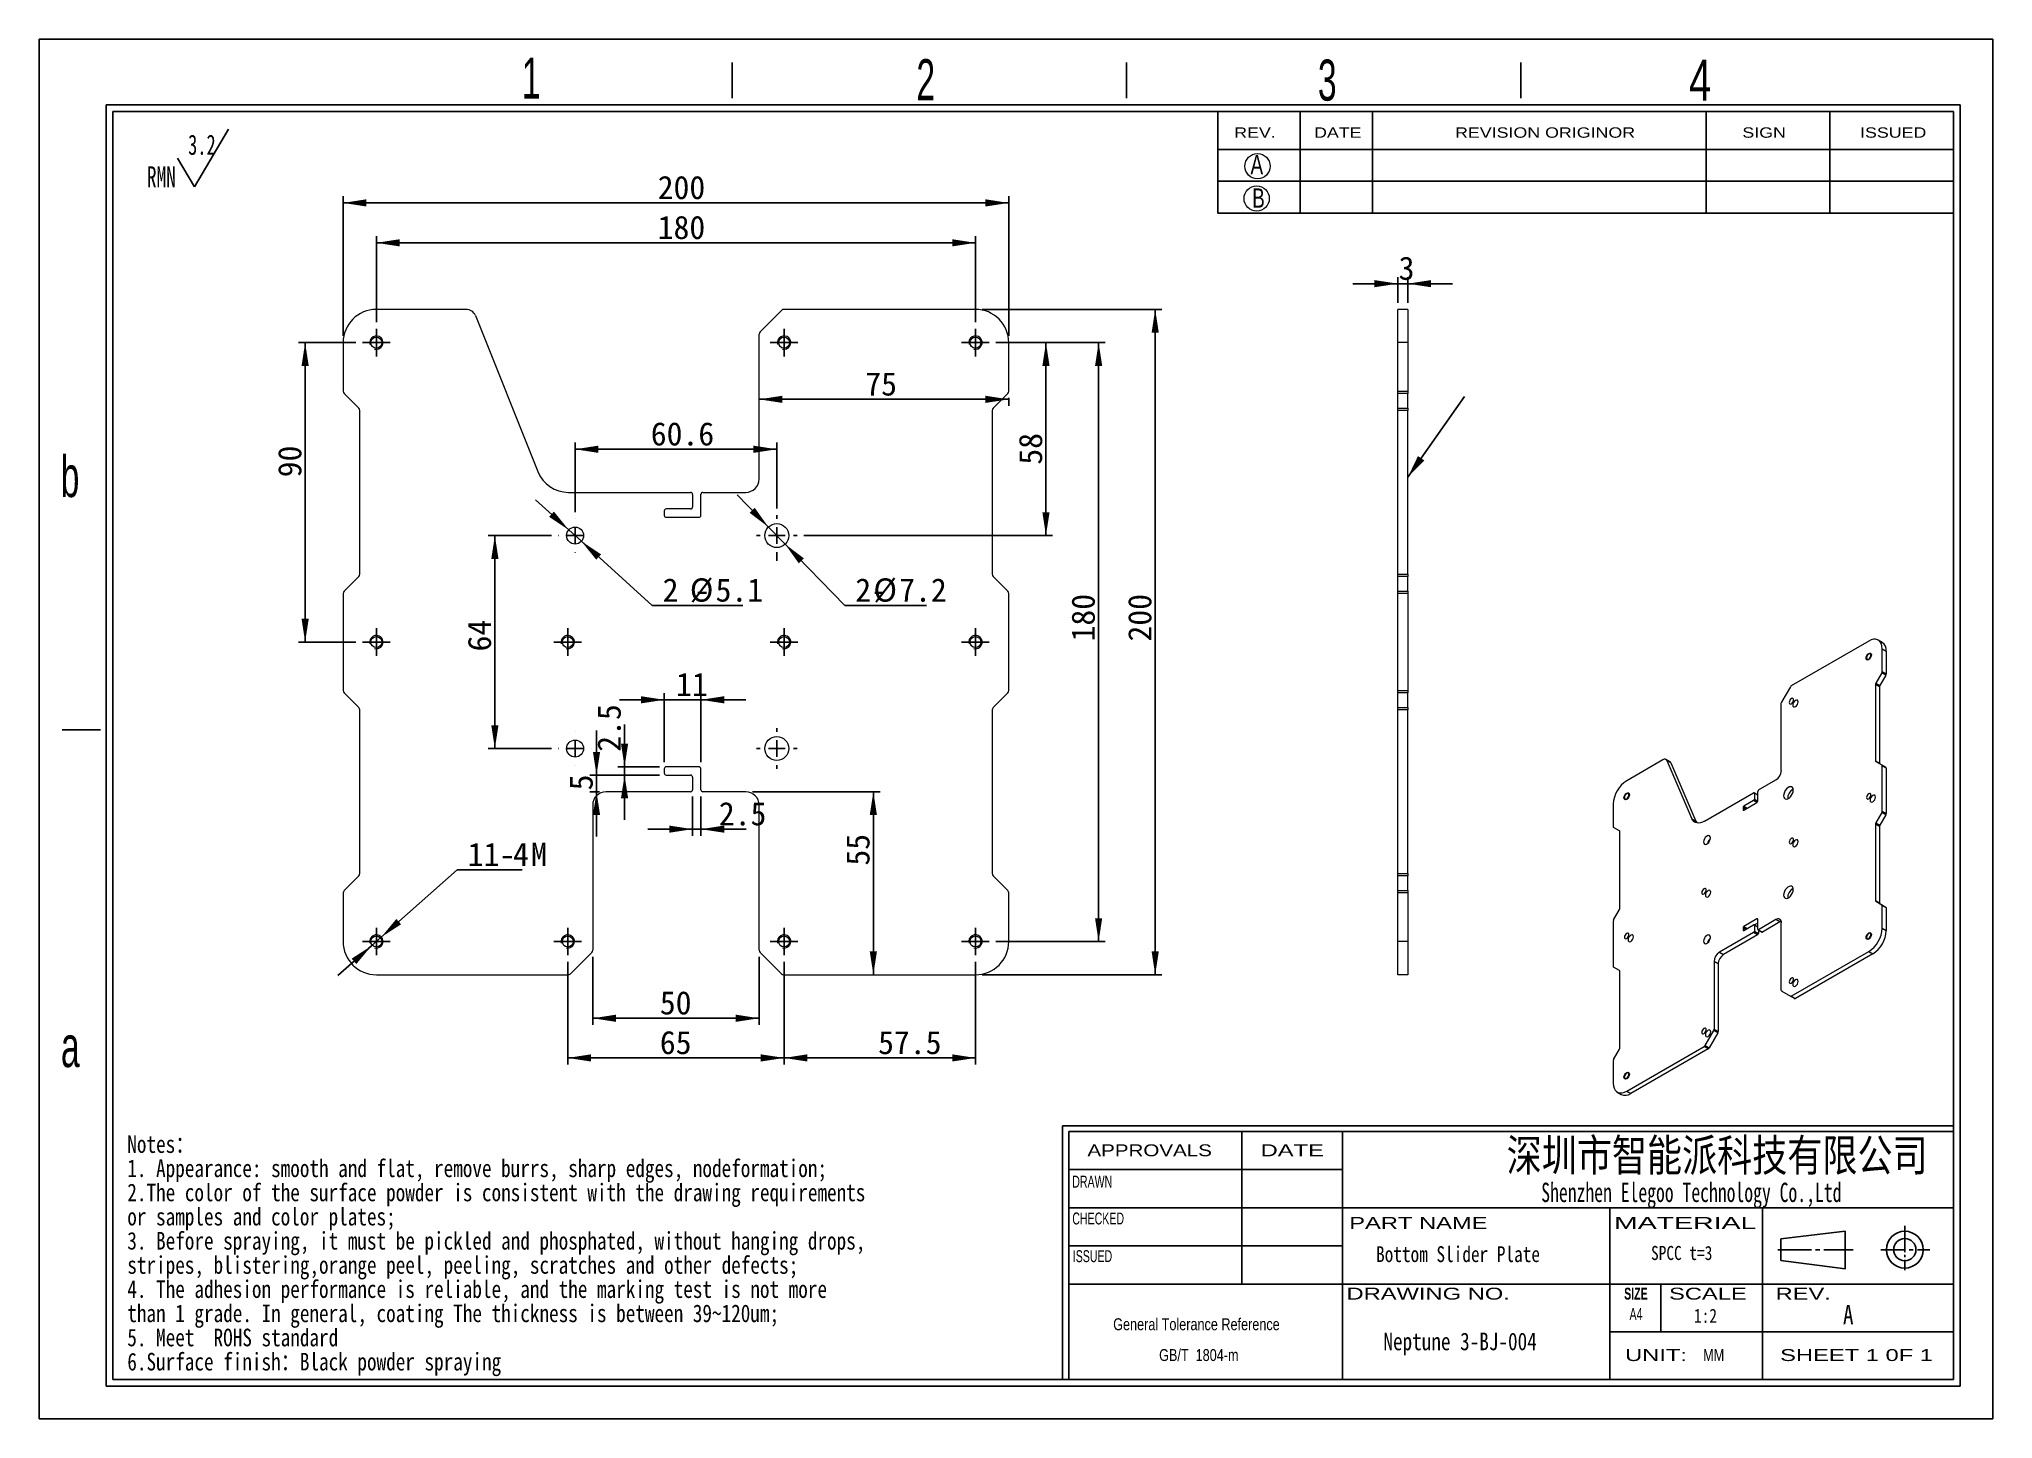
# Model space of a CAD drawing. Header units: millimetres. Extents: x 3 to 590, y 3 to 417.
import ezdxf

# ---------------------------------------------------------------- set-up
doc = ezdxf.new("R2010")
doc.units = ezdxf.units.MM
doc.header["$LTSCALE"] = 2
doc.layers.add('SLD-0_0', color=179, linetype='Continuous')
doc.styles.add('SLDTEXTSTYLE0', font='SIMSUN.TTC', dxfattribs={"width": 0.67})
doc.styles.add('SLDTEXTSTYLE1', font='SIMSUN.TTC', dxfattribs={"width": 0.8})
doc.styles.add('SLDTEXTSTYLE10', font='ARIAL.TTF', dxfattribs={"width": 0.7584})
doc.styles.add('SLDTEXTSTYLE11', font='ARIAL.TTF', dxfattribs={"width": 1.2324})
doc.styles.add('SLDTEXTSTYLE12', font='ARIAL.TTF', dxfattribs={"width": 1.7064})
doc.styles.add('SLDTEXTSTYLE13', font='SIMSUN.TTC', dxfattribs={"width": 0.8, "bigfont": 'bigfont'})
doc.styles.add('SLDTEXTSTYLE14', font='SIMKAI.TTF', dxfattribs={"width": 0.67})
doc.styles.add('SLDTEXTSTYLE15', font='SIMSUN.TTC')
doc.styles.add('SLDTEXTSTYLE2', font='SIMFANG.TTF', dxfattribs={"width": 0.8})
doc.styles.add('SLDTEXTSTYLE3', font='SIMSUN.TTC', dxfattribs={"width": 0.8})
doc.styles.add('SLDTEXTSTYLE4', font='SIMSUN.TTC', dxfattribs={"width": 0.8, "bigfont": 'bigfont'})
doc.styles.add('SLDTEXTSTYLE5', font='ARIAL.TTF', dxfattribs={"width": 0.63516})
doc.styles.add('SLDTEXTSTYLE6', font='GOTHIC.TTF', dxfattribs={"width": 0.7304})
doc.styles.add('SLDTEXTSTYLE7', font='GOTHIC.TTF', dxfattribs={"width": 0.61171})
doc.styles.add('SLDTEXTSTYLE8', font='ARIALBD.TTF', dxfattribs={"width": 0.63516})
doc.styles.add('SLDTEXTSTYLE9', font='ARIAL.TTF', dxfattribs={"width": 1.422})
doc.styles.get("Standard").update_dxf_attribs({"font": 'SIMSUN.TTC'})
doc.dimstyles.new('SLDDIMSTYLE0', dxfattribs={"dimtxt": 7, "dimasz": 7, "dimexe": 0, "dimexo": 0.0625, "dimgap": 1.75, "dimtad": 2, "dimrnd": 1e-09, "dimzin": 12, "dimdsep": 46, "dimtxsty": 'SLDTEXTSTYLE0', "dimsah": 1, "dimcen": 0.09, "dimadec": 0, "dimazin": 3, "dimtfac": 1, "dimtofl": 0, "dimtmove": 0, "dimatfit": 3, "dimfxl": 0, "dimfrac": 2, "dimtolj": 1, "dimtzin": 12, "dimarcsym": 0})
doc.dimstyles.new('SLDDIMSTYLE1', dxfattribs={"dimtxt": 7, "dimasz": 7, "dimexe": 0, "dimexo": 0.0625, "dimgap": 1.75, "dimtad": 2, "dimrnd": 1e-09, "dimzin": 12, "dimdsep": 46, "dimtxsty": 'SLDTEXTSTYLE0', "dimsah": 1, "dimcen": 0.09, "dimadec": 0, "dimazin": 3, "dimtfac": 1, "dimtmove": 0, "dimatfit": 0, "dimfxl": 0, "dimfrac": 2, "dimtolj": 1, "dimtzin": 12, "dimarcsym": 0})
doc.dimstyles.new('SLDDIMSTYLE2', dxfattribs={"dimtxt": 7, "dimasz": 7, "dimexe": 0, "dimexo": 0.0625, "dimgap": 1.75, "dimtad": 0, "dimtih": 1, "dimtoh": 1, "dimrnd": 1e-09, "dimzin": 12, "dimdsep": 46, "dimtxsty": 'SLDTEXTSTYLE0', "dimsah": 1, "dimcen": 0, "dimadec": 0, "dimazin": 3, "dimtfac": 1, "dimtmove": 0, "dimatfit": 3, "dimfxl": 0, "dimfrac": 2, "dimtolj": 1, "dimtzin": 12, "dimarcsym": 0})
doc.dimstyles.new('SLDDIMSTYLE3', dxfattribs={"dimtxt": 7, "dimasz": 7, "dimexe": 0, "dimexo": 0.0625, "dimgap": 1.75, "dimtad": 0, "dimtih": 1, "dimtoh": 1, "dimrnd": 1e-09, "dimzin": 12, "dimdsep": 46, "dimtxsty": 'SLDTEXTSTYLE0', "dimsah": 1, "dimcen": 0, "dimadec": 0, "dimazin": 3, "dimtfac": 1, "dimtmove": 0, "dimatfit": 3, "dimfxl": 0, "dimfrac": 2, "dimtolj": 1, "dimtzin": 12, "dimarcsym": 0})
doc.dimstyles.new('SLDDIMSTYLE5', dxfattribs={"dimtxt": 0.18, "dimasz": 7, "dimexe": 0, "dimexo": 0.0625, "dimgap": 0, "dimtad": 0, "dimtih": 1, "dimtoh": 1, "dimdec": 0, "dimrnd": 1e-09, "dimzin": 0, "dimdsep": 46, "dimtxsty": 'Standard', "dimsah": 1, "dimcen": 0.09, "dimadec": 0, "dimazin": 0, "dimtfac": 7, "dimtdec": 0, "dimtofl": 0, "dimtmove": 0, "dimatfit": 3, "dimfxl": 0, "dimfrac": 2, "dimtolj": 1, "dimtzin": 0, "dimarcsym": 0})

msp = doc.modelspace()

# ---------------------------------------------------------------- texts
at = {"layer": 'SLD-0_0'}
for s, insert, char_height, attachment_point, style in [('1', (148.222, 411.798), 12.344, 1, 'SLDTEXTSTYLE7'), ('2', (266.776, 411.31), 12.344, 1, 'SLDTEXTSTYLE7'), ('3', (387.413, 411.186), 12.344, 1, 'SLDTEXTSTYLE7'), ('4', (498.881, 411.174), 12.344, 1, 'SLDTEXTSTYLE6'), ('A', (367.156, 382.504), 5.807, 1, 'SLDTEXTSTYLE6'), ('B', (367.664, 372.474), 5.807, 1, 'SLDTEXTSTYLE6'), ('b', (9.669, 292.039), 12.344, 1, 'SLDTEXTSTYLE7'), ('a', (9.76, 120.702), 12.344, 1, 'SLDTEXTSTYLE7'), ('\\M+1905B圳\\M+18E73\\M+19271\\M+1945C\\M+19468\\M+189C8\\M+18B5A\\M+1974C\\M+18CC0\\M+18CF6\\M+18E69', (507.351, 86.675), 9.65616, 2, 'SLDTEXTSTYLE13'), ('Bottom Slider Plate', (429.503, 54.501), 4.7625, 2, 'SLDTEXTSTYLE3'), ('SPCC t=3', (496.705, 54.59), 4.2333, 2, 'SLDTEXTSTYLE3'), ('A', (545.159, 36.845), 5.821, 1, 'SLDTEXTSTYLE1'), ('Neptune 3-BJ-004', (430.127, 28.53), 5.29167, 2, 'SLDTEXTSTYLE3')]:
    msp.add_mtext(s, dxfattribs=dict(at, insert=insert, char_height=char_height, attachment_point=attachment_point, style=style))
at = {"layer": 'SLD-0_0', "color": 179}
for s, insert, char_height, attachment_point, style in [('REV.', (362.258, 390.8), 3.1073, 1, 'SLDTEXTSTYLE11'), ('DATE', (386.253, 390.8), 3.1073, 1, 'SLDTEXTSTYLE11'), ('REVISION ORIGINOR', (428.616, 390.8), 3.10727, 1, 'SLDTEXTSTYLE11'), ('SIGN', (514.933, 390.8), 3.1073, 1, 'SLDTEXTSTYLE11'), ('ISSUED', (550.296, 390.8), 3.1073, 1, 'SLDTEXTSTYLE11'), ('APPROVALS', (336.853, 85.125), 3.5853, 2, 'SLDTEXTSTYLE11'), ('DATE', (379.699, 85.125), 3.5853, 2, 'SLDTEXTSTYLE9'), ('DRAWN', (319.607, 75.706), 3.5853, 2, 'SLDTEXTSTYLE5'), ('Shenzhen Elegoo Technology Co.,Ltd', (499.597, 73.599), 5.82083, 2, 'SLDTEXTSTYLE14'), ('CHECKED', (321.391, 64.629), 3.5853, 2, 'SLDTEXTSTYLE5'), ('PART NAME', (417.588, 63.291), 3.5853, 2, 'SLDTEXTSTYLE9'), ('MATERIAL', (497.76, 63.291), 3.5853, 2, 'SLDTEXTSTYLE12'), ('ISSUED', (319.674, 53.309), 3.5853, 2, 'SLDTEXTSTYLE5'), ('DRAWING NO.', (420.536, 42.043), 3.58531, 2, 'SLDTEXTSTYLE9'), ('SIZE', (482.958, 42.043), 3.5853, 2, 'SLDTEXTSTYLE8'), ('SCALE', (504.578, 42.043), 3.5853, 2, 'SLDTEXTSTYLE9'), ('REV.', (533.22, 42.043), 3.5853, 2, 'SLDTEXTSTYLE9'), ('A4', (482.98, 35.906), 3.5853, 2, 'SLDTEXTSTYLE5'), ('1:2', (503.86, 35.71), 4.2333, 2, 'SLDTEXTSTYLE2'), ('UNIT:', (488.997, 23.581), 3.5853, 2, 'SLDTEXTSTYLE9'), ('MM', (506.322, 23.581), 3.5853, 2, 'SLDTEXTSTYLE10'), ('SHEET 1 0F 1', (549.24, 23.581), 3.58531, 2, 'SLDTEXTSTYLE9')]:
    msp.add_mtext(s, dxfattribs=dict(at, insert=insert, char_height=char_height, attachment_point=attachment_point, style=style))

# ---------------------------------------------------------------- blocks, each defined once
blk = doc.blocks.new('SW_NOTE_0')
at = {"layer": 'SLD-0_0', "color": 0}
for q in [(24.54, 18.51), (9.21, 9.85)]:
    blk.add_line((14.32, 1.19), q, dxfattribs=at)
at = {"layer": 'SLD-0_0', "color": 0, "attachment_point": 1, "style": 'SLDTEXTSTYLE0'}
for s, insert, char_height in [('3.2', (12.37, 16.9), 6.063), ('RMN', (0, 7.39), 6.35)]:
    blk.add_mtext(s, dxfattribs=dict(at, insert=insert, char_height=char_height))
blk = doc.blocks.new('SW_NOTE_1')
at = {"layer": 'SLD-0_0', "color": 0, "char_height": 5.2917, "attachment_point": 1}
for s, insert, style in [('Notes\\M+18146', (0, 6.16), 'SLDTEXTSTYLE4'), ('1. Appearance: smooth and flat, remove burrs, sharp edges, nodeformation;', (0, -1.11), 'SLDTEXTSTYLE1'), ('2.The color of the surface powder is consistent with the drawing requirements ', (0, -8.37), 'SLDTEXTSTYLE1'), ('or samples and color plates;', (0, -15.64), 'SLDTEXTSTYLE1'), ('3. Before spraying, it must be pickled and phosphated, without hanging drops, ', (0, -22.9), 'SLDTEXTSTYLE1'), ('stripes, blistering,orange peel, peeling, scratches and other defects;', (0, -30.17), 'SLDTEXTSTYLE1'), ('4. The adhesion performance is reliable, and the marking test is not more ', (0, -37.43), 'SLDTEXTSTYLE1'), ('than 1 grade. In general, coating The thickness is between 39~120um;', (0, -44.7), 'SLDTEXTSTYLE1'), ('5. Meet  ROHS standard', (0, -51.97), 'SLDTEXTSTYLE1'), ('6.Surface finish\\M+18146Black powder spraying', (0, -59.23), 'SLDTEXTSTYLE4')]:
    blk.add_mtext(s, dxfattribs=dict(at, insert=insert, style=style))
blk = doc.blocks.new('SW_NOTE_2')
at = {"layer": 'SLD-0_0', "color": 0, "char_height": 3.5853, "attachment_point": 2, "style": 'SLDTEXTSTYLE10'}
for s, insert in [('General Tolerance Reference ', (26.04, 4.62)), (' GB/T  1804-m', (26.22, -4.64))]:
    blk.add_mtext(s, dxfattribs=dict(at, insert=insert))
blk = doc.blocks.new('_D')
at = {"layer": 'SLD-0_0', "color": 5}
for p, q in [((104.52, 332.25), (104.52, 358.1)), ((284.52, 332.25), (284.52, 358.1)), ((104.52, 356.1), (284.52, 356.1))]:
    blk.add_line(p, q, dxfattribs=at)
for points in [[(104.52, 356.1), (111.52, 355.02), (111.52, 357.18)], [(284.52, 356.1), (277.52, 357.18), (277.52, 355.02)]]:
    blk.add_solid(points, dxfattribs=at)
at = {"layer": 'SLD-0_0', "color": 5, "insert": (189.04, 364.24), "char_height": 7, "attachment_point": 1, "style": 'SLDTEXTSTYLE15'}
blk.add_mtext('180', dxfattribs=at)
blk = doc.blocks.new('_D_1')
at = {"layer": 'SLD-0_0', "color": 5}
for p, q in [((94.52, 328.1), (94.52, 370.1)), ((294.52, 328.1), (294.52, 370.1)), ((94.52, 368.1), (294.52, 368.1))]:
    blk.add_line(p, q, dxfattribs=at)
for points in [[(94.52, 368.1), (101.52, 367.02), (101.52, 369.18)], [(294.52, 368.1), (287.52, 369.18), (287.52, 367.02)]]:
    blk.add_solid(points, dxfattribs=at)
at = {"layer": 'SLD-0_0', "color": 5, "insert": (189.04, 376.24), "char_height": 7, "attachment_point": 1, "style": 'SLDTEXTSTYLE15'}
blk.add_mtext('200', dxfattribs=at)
blk = doc.blocks.new('_D_2')
at = {"layer": 'SLD-0_0', "color": 5}
for p, q in [((290.67, 326.1), (323.52, 326.1)), ((321.52, 326.1), (321.52, 146.1)), ((290.67, 146.1), (323.52, 146.1))]:
    blk.add_line(p, q, dxfattribs=at)
for points in [[(321.52, 326.1), (320.44, 319.1), (322.6, 319.1)], [(321.52, 146.1), (322.6, 153.1), (320.44, 153.1)]]:
    blk.add_solid(points, dxfattribs=at)
at = {"layer": 'SLD-0_0', "color": 5, "insert": (313.37, 236.29), "char_height": 7, "attachment_point": 1, "rotation": 90, "style": 'SLDTEXTSTYLE15'}
blk.add_mtext('180', dxfattribs=at)
blk = doc.blocks.new('_D_3')
at = {"layer": 'SLD-0_0', "color": 5}
for p, q in [((286.52, 336.1), (340.52, 336.1)), ((338.52, 336.1), (338.52, 136.1)), ((286.52, 136.1), (340.52, 136.1))]:
    blk.add_line(p, q, dxfattribs=at)
for points in [[(338.52, 336.1), (337.44, 329.1), (339.6, 329.1)], [(338.52, 136.1), (339.6, 143.1), (337.44, 143.1)]]:
    blk.add_solid(points, dxfattribs=at)
at = {"layer": 'SLD-0_0', "color": 5, "insert": (330.37, 236.27), "char_height": 7, "attachment_point": 1, "rotation": 90, "style": 'SLDTEXTSTYLE15'}
blk.add_mtext('200', dxfattribs=at)
blk = doc.blocks.new('_D_4')
at = {"layer": 'SLD-0_0', "color": 5}
for p, q in [((98.37, 326.1), (81.12, 326.1)), ((83.12, 326.1), (83.12, 236.1)), ((98.37, 236.1), (81.12, 236.1))]:
    blk.add_line(p, q, dxfattribs=at)
for points in [[(83.12, 326.1), (82.04, 319.1), (84.2, 319.1)], [(83.12, 236.1), (84.2, 243.1), (82.04, 243.1)]]:
    blk.add_solid(points, dxfattribs=at)
at = {"layer": 'SLD-0_0', "color": 5, "insert": (74.98, 285.63), "char_height": 7, "attachment_point": 1, "rotation": 90, "style": 'SLDTEXTSTYLE15'}
blk.add_mtext('90', dxfattribs=at)
blk = doc.blocks.new('_D_5')
at = {"layer": 'SLD-0_0', "color": 5}
for p, q in [((162.02, 139.95), (162.02, 109.1)), ((227.02, 139.95), (227.02, 109.1)), ((162.02, 111.1), (227.02, 111.1))]:
    blk.add_line(p, q, dxfattribs=at)
for points in [[(162.02, 111.1), (169.02, 110.02), (169.02, 112.18)], [(227.02, 111.1), (220.02, 112.18), (220.02, 110.02)]]:
    blk.add_solid(points, dxfattribs=at)
at = {"layer": 'SLD-0_0', "color": 5, "insert": (189.69, 119.24), "char_height": 7, "attachment_point": 1, "style": 'SLDTEXTSTYLE15'}
blk.add_mtext('65', dxfattribs=at)
blk = doc.blocks.new('_D_6')
at = {"layer": 'SLD-0_0', "color": 5}
for p, q in [((227.02, 139.95), (227.02, 109.1)), ((284.52, 139.95), (284.52, 109.1)), ((227.02, 111.1), (284.52, 111.1))]:
    blk.add_line(p, q, dxfattribs=at)
for points in [[(227.02, 111.1), (234.02, 110.02), (234.02, 112.18)], [(284.52, 111.1), (277.52, 112.18), (277.52, 110.02)]]:
    blk.add_solid(points, dxfattribs=at)
at = {"layer": 'SLD-0_0', "color": 5, "insert": (255.27, 119.24), "char_height": 7, "attachment_point": 1, "style": 'SLDTEXTSTYLE15'}
blk.add_mtext('57.5', dxfattribs=at)
blk = doc.blocks.new('_D_7')
at = {"layer": 'SLD-0_0', "color": 5}
for p, q in [((164.22, 275.15), (164.22, 296.05)), ((164.22, 294.05), (224.82, 294.05)), ((224.82, 276.2), (224.82, 296.05))]:
    blk.add_line(p, q, dxfattribs=at)
for points in [[(164.22, 294.05), (171.22, 292.97), (171.22, 295.13)], [(224.82, 294.05), (217.82, 295.13), (217.82, 292.97)]]:
    blk.add_solid(points, dxfattribs=at)
at = {"layer": 'SLD-0_0', "color": 5, "insert": (186.97, 302.19), "char_height": 7, "attachment_point": 1, "style": 'SLDTEXTSTYLE15'}
blk.add_mtext('60.6', dxfattribs=at)
blk = doc.blocks.new('_D_8')
at = {"layer": 'SLD-0_0', "color": 5}
for p, q in [((217.52, 191.1), (255.84, 191.1)), ((253.84, 191.1), (253.84, 136.1))]:
    blk.add_line(p, q, dxfattribs=at)
for points in [[(253.84, 191.1), (252.76, 184.1), (254.91, 184.1)], [(253.84, 136.1), (254.91, 143.1), (252.76, 143.1)]]:
    blk.add_solid(points, dxfattribs=at)
at = {"layer": 'SLD-0_0', "color": 5, "insert": (245.69, 168.91), "char_height": 7, "attachment_point": 1, "rotation": 90, "style": 'SLDTEXTSTYLE15'}
blk.add_mtext('55', dxfattribs=at)
blk = doc.blocks.new('_D_9')
at = {"layer": 'SLD-0_0', "color": 5}
for p, q in [((179.09, 198.6), (179.09, 211.29)), ((189.62, 198.6), (177.09, 198.6)), ((189.62, 196.1), (177.09, 196.1)), ((179.09, 198.6), (179.09, 196.1)), ((179.09, 196.1), (179.09, 182.64))]:
    blk.add_line(p, q, dxfattribs=at)
for points in [[(179.09, 198.6), (180.17, 205.6), (178.01, 205.6)], [(179.09, 196.1), (178.01, 189.1), (180.17, 189.1)]]:
    blk.add_solid(points, dxfattribs=at)
at = {"layer": 'SLD-0_0', "color": 5, "insert": (170.95, 203.12), "char_height": 7, "attachment_point": 1, "rotation": 90, "style": 'SLDTEXTSTYLE15'}
blk.add_mtext('2.5', dxfattribs=at)
blk = doc.blocks.new('_D_10')
at = {"layer": 'SLD-0_0', "color": 5}
for p, q in [((199.52, 189.7), (199.52, 177.86)), ((202.02, 189.7), (202.02, 177.86)), ((199.52, 179.86), (186.06, 179.86)), ((199.52, 179.86), (202.02, 179.86)), ((202.02, 179.86), (215.59, 179.86))]:
    blk.add_line(p, q, dxfattribs=at)
for points in [[(199.52, 179.86), (192.52, 180.94), (192.52, 178.79)], [(202.02, 179.86), (209.02, 178.79), (209.02, 180.94)]]:
    blk.add_solid(points, dxfattribs=at)
at = {"layer": 'SLD-0_0', "color": 5, "insert": (207.42, 188.01), "char_height": 7, "attachment_point": 1, "style": 'SLDTEXTSTYLE15'}
blk.add_mtext('2.5', dxfattribs=at)
blk = doc.blocks.new('_D_11')
at = {"layer": 'SLD-0_0', "color": 5}
for p, q in [((170.66, 196.1), (170.66, 209.56)), ((189.62, 196.1), (168.66, 196.1)), ((170.66, 196.1), (170.66, 191.1)), ((171.52, 191.1), (168.66, 191.1)), ((170.66, 191.1), (170.66, 177.64))]:
    blk.add_line(p, q, dxfattribs=at)
for points in [[(170.66, 196.1), (171.74, 203.1), (169.59, 203.1)], [(170.66, 191.1), (169.59, 184.1), (171.74, 184.1)]]:
    blk.add_solid(points, dxfattribs=at)
at = {"layer": 'SLD-0_0', "color": 5, "insert": (162.52, 191.53), "char_height": 7, "attachment_point": 1, "rotation": 90, "style": 'SLDTEXTSTYLE15'}
blk.add_mtext('5', dxfattribs=at)
blk = doc.blocks.new('_D_12')
at = {"layer": 'SLD-0_0', "color": 5}
for p, q in [((191.02, 218.74), (177.56, 218.74)), ((191.02, 200), (191.02, 220.74)), ((191.02, 218.74), (202.02, 218.74)), ((202.02, 200), (202.02, 220.74)), ((202.02, 218.74), (215.48, 218.74))]:
    blk.add_line(p, q, dxfattribs=at)
for points in [[(191.02, 218.74), (184.02, 219.82), (184.02, 217.67)], [(202.02, 218.74), (209.02, 217.67), (209.02, 219.82)]]:
    blk.add_solid(points, dxfattribs=at)
at = {"layer": 'SLD-0_0', "color": 5, "insert": (194.57, 226.89), "char_height": 7, "attachment_point": 1, "style": 'SLDTEXTSTYLE15'}
blk.add_mtext('11', dxfattribs=at)
blk = doc.blocks.new('_D_13')
at = {"layer": 'SLD-0_0', "color": 5}
for p, q in [((162.33, 269.81), (152.36, 278.86)), ((162.33, 269.81), (166.11, 266.39)), ((166.11, 266.39), (187.36, 247.11)), ((187.36, 247.11), (214.61, 247.11))]:
    blk.add_line(p, q, dxfattribs=at)
for points in [[(162.33, 269.81), (157.87, 275.31), (156.42, 273.72)], [(166.11, 266.39), (170.57, 260.88), (172.02, 262.48)]]:
    blk.add_solid(points, dxfattribs=at)
at = {"layer": 'SLD-0_0', "color": 5, "char_height": 7, "attachment_point": 1, "style": 'SLDTEXTSTYLE15'}
for s, insert in [('2 -', (190.53, 255.25)), ('%%c', (198.7, 255.25)), ('5.1', (206.44, 255.25))]:
    blk.add_mtext(s, dxfattribs=dict(at, insert=insert))
blk = doc.blocks.new('_D_14')
at = {"layer": 'SLD-0_0', "color": 5}
for p, q in [((222.31, 270.68), (212.92, 280.33)), ((222.31, 270.68), (227.33, 265.52)), ((227.33, 265.52), (245.24, 247.11)), ((245.24, 247.11), (269.76, 247.11))]:
    blk.add_line(p, q, dxfattribs=at)
for points in [[(222.31, 270.68), (218.2, 276.45), (216.66, 274.95)], [(227.33, 265.52), (231.44, 259.75), (232.98, 261.25)]]:
    blk.add_solid(points, dxfattribs=at)
at = {"layer": 'SLD-0_0', "color": 5, "char_height": 7, "attachment_point": 1, "style": 'SLDTEXTSTYLE15'}
for s, insert in [('2-', (248.41, 255.25)), ('%%c', (253.86, 255.25)), ('7.2', (261.6, 255.25))]:
    blk.add_mtext(s, dxfattribs=dict(at, insert=insert))
blk = doc.blocks.new('_D_15')
at = {"layer": 'SLD-0_0', "color": 5}
for p, q in [((106.01, 147.43), (128.79, 167.65)), ((128.79, 167.65), (148.3, 167.65)), ((103.02, 144.77), (106.01, 147.43)), ((103.02, 144.77), (92.96, 135.83))]:
    blk.add_line(p, q, dxfattribs=at)
for points in [[(106.01, 147.43), (111.96, 151.27), (110.53, 152.88)], [(103.02, 144.77), (97.07, 140.93), (98.5, 139.32)]]:
    blk.add_solid(points, dxfattribs=at)
at = {"layer": 'SLD-0_0', "color": 5, "char_height": 7, "attachment_point": 1, "style": 'SLDTEXTSTYLE15'}
for s, insert in [('11- M', (131.96, 175.79)), ('4', (145.57, 175.79))]:
    blk.add_mtext(s, dxfattribs=dict(at, insert=insert))
blk = doc.blocks.new('_D_16')
at = {"layer": 'SLD-0_0', "color": 5}
for p, q in [((157.17, 268.1), (138.13, 268.1)), ((140.13, 268.1), (140.13, 204.1)), ((157.17, 204.1), (138.13, 204.1))]:
    blk.add_line(p, q, dxfattribs=at)
for points in [[(140.13, 268.1), (139.05, 261.1), (141.21, 261.1)], [(140.13, 204.1), (141.21, 211.1), (139.05, 211.1)]]:
    blk.add_solid(points, dxfattribs=at)
at = {"layer": 'SLD-0_0', "color": 5, "insert": (131.98, 233.29), "char_height": 7, "attachment_point": 1, "rotation": 90, "style": 'SLDTEXTSTYLE15'}
blk.add_mtext('64', dxfattribs=at)
blk = doc.blocks.new('_D_17')
at = {"layer": 'SLD-0_0', "color": 5}
for p, q in [((290.67, 326.1), (307.7, 326.1)), ((305.7, 326.1), (305.7, 268.1)), ((232.92, 268.1), (307.7, 268.1))]:
    blk.add_line(p, q, dxfattribs=at)
for points in [[(305.7, 326.1), (304.62, 319.1), (306.78, 319.1)], [(305.7, 268.1), (306.78, 275.1), (304.62, 275.1)]]:
    blk.add_solid(points, dxfattribs=at)
at = {"layer": 'SLD-0_0', "color": 5, "insert": (297.55, 289.42), "char_height": 7, "attachment_point": 1, "rotation": 90, "style": 'SLDTEXTSTYLE15'}
blk.add_mtext('58', dxfattribs=at)
blk = doc.blocks.new('_D_18')
at = {"layer": 'SLD-0_0', "color": 5}
for p, q in [((169.52, 141.51), (169.52, 121.02)), ((219.52, 141.51), (219.52, 121.02)), ((169.52, 123.02), (219.52, 123.02))]:
    blk.add_line(p, q, dxfattribs=at)
for points in [[(169.52, 123.02), (176.52, 121.94), (176.52, 124.1)], [(219.52, 123.02), (212.52, 124.1), (212.52, 121.94)]]:
    blk.add_solid(points, dxfattribs=at)
at = {"layer": 'SLD-0_0', "color": 5, "insert": (189.69, 131.17), "char_height": 7, "attachment_point": 1, "style": 'SLDTEXTSTYLE15'}
blk.add_mtext('50', dxfattribs=at)
blk = doc.blocks.new('_D_19')
at = {"layer": 'SLD-0_0', "color": 5}
for p, q in [((219.52, 309.06), (294.52, 309.06)), ((294.52, 309.51), (294.52, 307.06))]:
    blk.add_line(p, q, dxfattribs=at)
for points in [[(219.52, 309.06), (226.52, 307.98), (226.52, 310.13)], [(294.52, 309.06), (287.52, 310.13), (287.52, 307.98)]]:
    blk.add_solid(points, dxfattribs=at)
at = {"layer": 'SLD-0_0', "color": 5, "insert": (251.42, 317.2), "char_height": 7, "attachment_point": 1, "style": 'SLDTEXTSTYLE15'}
blk.add_mtext('75', dxfattribs=at)
blk = doc.blocks.new('SW_CENTERMARKSYMBOL_0')
at = {"layer": 'SLD-0_0', "color": 0}
for p, q in [((0, 0), (-2.5, 0)), ((0, 2.5), (0, 4.15)), ((0, 0), (0, 2.5)), ((0, 0), (2.5, 0)), ((0, 0), (0, -2.5)), ((2.5, 0), (4.15, 0)), ((-2.5, 0), (-4.15, 0)), ((0, -2.5), (0, -4.15))]:
    blk.add_line(p, q, dxfattribs=at)
blk = doc.blocks.new('SW_CENTERMARKSYMBOL_1')
at = {"layer": 'SLD-0_0', "color": 0}
for p, q in [((0, 0), (-2.5, 0)), ((0, 2.5), (0, 4.15)), ((0, 0), (0, 2.5)), ((0, 0), (2.5, 0)), ((0, 0), (0, -2.5)), ((2.5, 0), (4.15, 0)), ((-2.5, 0), (-4.15, 0)), ((0, -2.5), (0, -4.15))]:
    blk.add_line(p, q, dxfattribs=at)
blk = doc.blocks.new('SW_CENTERMARKSYMBOL_2')
at = {"layer": 'SLD-0_0', "color": 0}
for p, q in [((0, 0), (-2.5, 0)), ((0, 2.5), (0, 4.15)), ((0, 0), (0, 2.5)), ((0, 0), (2.5, 0)), ((0, 0), (0, -2.5)), ((2.5, 0), (4.15, 0)), ((-2.5, 0), (-4.15, 0)), ((0, -2.5), (0, -4.15))]:
    blk.add_line(p, q, dxfattribs=at)
blk = doc.blocks.new('SW_CENTERMARKSYMBOL_3')
at = {"layer": 'SLD-0_0', "color": 0}
for p, q in [((0, 0), (-2.5, 0)), ((0, 2.5), (0, 4.15)), ((0, 0), (0, 2.5)), ((0, 0), (2.5, 0)), ((0, 0), (0, -2.5)), ((2.5, 0), (4.15, 0)), ((-2.5, 0), (-4.15, 0)), ((0, -2.5), (0, -4.15))]:
    blk.add_line(p, q, dxfattribs=at)
blk = doc.blocks.new('SW_CENTERMARKSYMBOL_4')
at = {"layer": 'SLD-0_0', "color": 0}
for p, q in [((0, 5), (0, 6.1)), ((0, 0), (-2.5, 0)), ((0, 0), (0, 2.5)), ((0, 0), (2.5, 0)), ((0, 0), (0, -2.5)), ((5, 0), (6.1, 0)), ((-5, 0), (-6.1, 0)), ((0, -5), (0, -7.58))]:
    blk.add_line(p, q, dxfattribs=at)
blk = doc.blocks.new('SW_CENTERMARKSYMBOL_5')
at = {"layer": 'SLD-0_0', "color": 0}
for p, q in [((0, 0), (-2.5, 0)), ((0, 5), (0, 5.05)), ((0, 0), (0, 2.5)), ((0, 0), (2.5, 0)), ((0, 0), (0, -2.5)), ((5, 0), (5.05, 0)), ((-5, 0), (-5.05, 0)), ((0, -5), (0, -5.05))]:
    blk.add_line(p, q, dxfattribs=at)
blk = doc.blocks.new('SW_CENTERMARKSYMBOL_6')
at = {"layer": 'SLD-0_0', "color": 0}
for p, q in [((-5, 0), (-5.05, 0)), ((0, 0), (-2.5, 0)), ((0, 5), (0, 5.05)), ((0, 0), (0, 2.5)), ((0, 0), (2.5, 0)), ((0, 0), (0, -2.5)), ((5, 0), (5.05, 0)), ((0, -5), (0, -5.05))]:
    blk.add_line(p, q, dxfattribs=at)
blk = doc.blocks.new('SW_CENTERMARKSYMBOL_7')
at = {"layer": 'SLD-0_0', "color": 0}
for p, q in [((0, 5), (0, 6.1)), ((0, 0), (-2.5, 0)), ((0, 0), (0, 2.5)), ((0, 0), (2.5, 0)), ((0, 0), (0, -2.5)), ((5, 0), (6.1, 0)), ((-5, 0), (-6.1, 0)), ((0, -5), (0, -6.1))]:
    blk.add_line(p, q, dxfattribs=at)
blk = doc.blocks.new('SW_CENTERMARKSYMBOL_8')
at = {"layer": 'SLD-0_0', "color": 0}
for p, q in [((-2.5, 0), (-4.15, 0)), ((0, 0), (-2.5, 0)), ((0, 2.5), (0, 4.15)), ((0, 0), (0, 2.5)), ((0, 0), (2.5, 0)), ((0, 0), (0, -2.5)), ((2.5, 0), (4.15, 0)), ((0, -2.5), (0, -4.15))]:
    blk.add_line(p, q, dxfattribs=at)
blk = doc.blocks.new('SW_CENTERMARKSYMBOL_9')
at = {"layer": 'SLD-0_0', "color": 0}
for p, q in [((0, 0), (-2.5, 0)), ((0, 2.5), (0, 4.15)), ((0, 0), (0, 2.5)), ((0, 0), (2.5, 0)), ((0, 0), (0, -2.5)), ((2.5, 0), (4.15, 0)), ((-2.5, 0), (-4.15, 0)), ((0, -2.5), (0, -4.15))]:
    blk.add_line(p, q, dxfattribs=at)
blk = doc.blocks.new('SW_CENTERMARKSYMBOL_10')
at = {"layer": 'SLD-0_0', "color": 0}
for p, q in [((0, 0), (-2.5, 0)), ((0, 2.5), (0, 4.15)), ((0, 0), (0, 2.5)), ((0, 0), (2.5, 0)), ((0, 0), (0, -2.5)), ((2.5, 0), (4.15, 0)), ((-2.5, 0), (-4.15, 0)), ((0, -2.5), (0, -4.15))]:
    blk.add_line(p, q, dxfattribs=at)
blk = doc.blocks.new('SW_CENTERMARKSYMBOL_11')
at = {"layer": 'SLD-0_0', "color": 0}
for p, q in [((0, 0), (-2.5, 0)), ((0, 2.5), (0, 4.15)), ((0, 0), (0, 2.5)), ((0, 0), (2.5, 0)), ((0, 0), (0, -2.5)), ((2.5, 0), (4.15, 0)), ((-2.5, 0), (-4.15, 0)), ((0, -2.5), (0, -4.15))]:
    blk.add_line(p, q, dxfattribs=at)
blk = doc.blocks.new('SW_CENTERMARKSYMBOL_12')
at = {"layer": 'SLD-0_0', "color": 0}
for p, q in [((0, 0), (-2.5, 0)), ((0, 2.5), (0, 4.15)), ((0, 0), (0, 2.5)), ((0, 0), (2.5, 0)), ((0, 0), (0, -2.5)), ((2.5, 0), (4.15, 0)), ((-2.5, 0), (-4.15, 0)), ((0, -2.5), (0, -4.15))]:
    blk.add_line(p, q, dxfattribs=at)
blk = doc.blocks.new('SW_CENTERMARKSYMBOL_13')
at = {"layer": 'SLD-0_0', "color": 0}
for p, q in [((0, 0), (-2.5, 0)), ((0, 2.5), (0, 4.15)), ((0, 0), (0, 2.5)), ((0, 0), (2.5, 0)), ((0, 0), (0, -2.5)), ((2.5, 0), (4.15, 0)), ((-2.5, 0), (-4.15, 0)), ((0, -2.5), (0, -4.15))]:
    blk.add_line(p, q, dxfattribs=at)
blk = doc.blocks.new('SW_CENTERMARKSYMBOL_14')
at = {"layer": 'SLD-0_0', "color": 0}
for p, q in [((0, 0), (-2.5, 0)), ((0, 2.5), (0, 4.15)), ((0, 0), (0, 2.5)), ((0, 0), (2.5, 0)), ((0, 0), (0, -2.5)), ((2.5, 0), (4.15, 0)), ((-2.5, 0), (-4.15, 0)), ((0, -2.5), (0, -4.15))]:
    blk.add_line(p, q, dxfattribs=at)
blk = doc.blocks.new('_D_20')
at = {"layer": 'SLD-0_0', "color": 5}
for p, q in [((411.39, 343.82), (397.93, 343.82)), ((411.39, 338.1), (411.39, 345.82)), ((414.39, 343.82), (411.39, 343.82)), ((414.39, 338.1), (414.39, 345.82)), ((414.39, 343.82), (427.86, 343.82))]:
    blk.add_line(p, q, dxfattribs=at)
for points in [[(411.39, 343.82), (404.39, 344.9), (404.39, 342.75)], [(414.39, 343.82), (421.39, 342.75), (421.39, 344.9)]]:
    blk.add_solid(points, dxfattribs=at)
at = {"layer": 'SLD-0_0', "color": 5, "insert": (411.66, 351.97), "char_height": 7, "attachment_point": 1, "style": 'SLDTEXTSTYLE15'}
blk.add_mtext('3', dxfattribs=at)

# ---------------------------------------------------------------- dimensions: what is measured, and where the dimension line sits
at = {"layer": 'SLD-0_0', "color": 5}
for base, p1, p2, angle, dimstyle, picture, middle in [((294.519, 368.099), (94.519, 326.099), (294.519, 326.099), 0, 'SLDDIMSTYLE0', '_D_1', (193.123, 368.099)), ((284.519, 356.099), (104.519, 330.249), (284.519, 330.249), 0, 'SLDDIMSTYLE0', '_D', (193.123, 356.099)), ((338.519, 136.099), (284.519, 336.099), (284.519, 136.099), 90, 'SLDDIMSTYLE0', '_D_3', (338.519, 240.349)), ((83.121, 236.099), (100.369, 326.099), (100.369, 236.099), 90, 'SLDDIMSTYLE0', '_D_4', (83.121, 288.352)), ((294.519, 309.056), (219.519, 328.685), (294.519, 311.513), 0, 'SLDDIMSTYLE0', '_D_19', (254.146, 309.056)), ((305.699, 268.099), (288.669, 326.099), (230.919, 268.099), 90, 'SLDDIMSTYLE0', '_D_17', (305.699, 292.138)), ((321.519, 146.099), (288.669, 326.099), (288.669, 146.099), 90, 'SLDDIMSTYLE0', '_D_2', (321.519, 240.374)), ((224.819, 294.048), (164.219, 273.149), (224.819, 274.199), 0, 'SLDDIMSTYLE0', '_D_7', (192.41, 294.048)), ((140.13, 204.099), (159.169, 268.099), (159.169, 204.099), 90, 'SLDDIMSTYLE0', '_D_16', (140.13, 236.009)), ((202.019, 218.743), (191.019, 197.999), (202.019, 197.999), 0, 'SLDDIMSTYLE1', '_D_12', (197.289, 218.743)), ((179.091, 196.099), (191.619, 198.599), (191.619, 196.099), 90, 'SLDDIMSTYLE1', '_D_9', (179.091, 207.208)), ((170.663, 191.099), (191.619, 196.099), (173.519, 191.099), 90, 'SLDDIMSTYLE1', '_D_11', (170.663, 192.887)), ((202.019, 179.863), (199.519, 191.699), (202.019, 191.699), 0, 'SLDDIMSTYLE1', '_D_10', (211.504, 179.863)), ((253.835, 136.099), (215.519, 191.099), (226.933, 136.099), 90, 'SLDDIMSTYLE0', '_D_8', (253.835, 171.634)), ((227.019, 111.099), (162.019, 141.949), (227.019, 141.949), 0, 'SLDDIMSTYLE0', '_D_5', (192.41, 111.099)), ((219.519, 123.021), (169.519, 143.513), (219.519, 143.513), 0, 'SLDDIMSTYLE0', '_D_18', (192.41, 123.021)), ((284.519, 111.099), (227.019, 141.949), (284.519, 141.949), 0, 'SLDDIMSTYLE0', '_D_6', (260.714, 111.099))]:
    dim = msp.add_linear_dim(base=base, p1=p1, p2=p2, angle=angle, dimstyle=dimstyle, dxfattribs=at)
    dim.commit()
    dim.dimension.update_dxf_attribs({"geometry": picture, "text_midpoint": middle, "dimtype": 160})
dim = msp.add_linear_dim(base=(411.394, 343.823), p1=(414.394, 336.099), p2=(411.394, 336.099), dimstyle='SLDDIMSTYLE1', dxfattribs=at)
dim.commit()
dim.dimension.update_dxf_attribs({"geometry": '_D_20', "text_midpoint": (413.023, 343.823), "dimtype": 160})
for p1, p2, text, picture, middle in [((166.107, 266.386), (162.33, 269.812), '2 -<>', '_D_13', (202.571, 252.181)), ((227.329, 265.518), (222.309, 270.68), '2-<>', '_D_14', (259.087, 252.181))]:
    dim = msp.add_diameter_dim_2p(p1=p1, p2=p2, text=text, dimstyle='SLDDIMSTYLE2', dxfattribs=at)
    dim.commit()
    dim.dimension.update_dxf_attribs({"geometry": picture, "text_midpoint": middle, "dimtype": 163})
dim = msp.add_diameter_dim_2p(p1=(106.014, 147.427), p2=(103.023, 144.771), text='11- M<>', dimstyle='SLDDIMSTYLE3', override={"dimpost": '<>'}, dxfattribs=at)
dim.commit()
dim.dimension.update_dxf_attribs({"geometry": '_D_15', "text_midpoint": (140.13, 171.72), "dimtype": 163})

# ---------------------------------------------------------------- linework, layer by layer
at = {"color": 7, "linetype": 'Continuous', "lineweight": 15}
for p, q in [((131.488, 336.099), (104.519, 336.099)), ((226.226, 335.806), (219.812, 329.392)), ((284.519, 336.099), (226.933, 336.099)), ((414.394, 336.099), (411.394, 336.099)), ((411.394, 326.099), (411.394, 336.099)), ((414.394, 336.099), (414.394, 326.099)), ((134.273, 334.213), (153.004, 287.385)), ((94.519, 326.099), (94.519, 311.513)), ((219.519, 285.099), (219.519, 328.685)), ((294.519, 311.513), (294.519, 326.099)), ((414.394, 326.099), (411.394, 326.099)), ((411.394, 311.513), (411.394, 326.099)), ((414.394, 326.099), (414.394, 311.513)), ((411.394, 311.513), (414.394, 311.513)), ((411.394, 310.806), (411.394, 311.513)), ((414.394, 311.513), (414.394, 310.806)), ((99.226, 306.392), (94.812, 310.806)), ((99.519, 256.513), (99.519, 305.685)), ((289.519, 305.685), (289.519, 256.513)), ((294.226, 310.806), (289.812, 306.392)), ((414.394, 310.806), (411.394, 310.806)), ((411.394, 306.392), (411.394, 310.806)), ((411.394, 306.392), (414.394, 306.392)), ((411.394, 305.685), (411.394, 306.392)), ((414.394, 305.685), (411.394, 305.685)), ((411.394, 256.513), (411.394, 305.685)), ((414.394, 306.392), (414.394, 310.806)), ((414.394, 306.392), (414.394, 305.685)), ((414.394, 256.513), (414.394, 305.685)), ((162.289, 281.099), (198.919, 281.099)), ((198.919, 276.099), (191.619, 276.099)), ((199.519, 280.499), (199.519, 276.699)), ((202.019, 274.199), (202.019, 280.499)), ((202.619, 281.099), (215.519, 281.099)), ((191.019, 275.499), (191.019, 274.199)), ((191.619, 273.599), (201.419, 273.599)), ((94.812, 251.392), (99.226, 255.806)), ((289.812, 255.806), (294.226, 251.392)), ((411.394, 256.513), (414.394, 256.513)), ((411.394, 255.806), (411.394, 256.513)), ((414.394, 255.806), (411.394, 255.806)), ((411.394, 251.392), (411.394, 255.806)), ((414.394, 256.513), (414.394, 255.806)), ((414.394, 251.392), (414.394, 255.806)), ((94.519, 250.685), (94.519, 221.513)), ((294.519, 221.513), (294.519, 250.685)), ((411.394, 251.392), (414.394, 251.392)), ((411.394, 250.685), (411.394, 251.392)), ((414.394, 250.685), (411.394, 250.685)), ((411.394, 221.513), (411.394, 250.685)), ((414.394, 251.392), (414.394, 250.685)), ((414.394, 250.685), (414.394, 221.513)), ((552.905, 236.41), (529.637, 222.978)), ((556.975, 235.993), (555.762, 236.693)), ((556.946, 227.271), (556.946, 234.077)), ((556.946, 234.077), (558.158, 233.377)), ((558.158, 233.377), (558.158, 226.572)), ((554.926, 223.386), (554.926, 200.442)), ((556.138, 222.686), (554.926, 223.386)), ((556.828, 226.873), (555.044, 223.784)), ((555.044, 223.784), (556.256, 223.084)), ((558.04, 226.173), (556.256, 223.084)), ((558.04, 226.173), (556.828, 226.873)), ((556.946, 227.271), (558.158, 226.572)), ((99.226, 216.392), (94.812, 220.806)), ((294.226, 220.806), (289.812, 216.392)), ((411.394, 221.513), (414.394, 221.513)), ((411.394, 220.806), (411.394, 221.513)), ((414.394, 220.806), (411.394, 220.806)), ((411.394, 216.392), (411.394, 220.806)), ((414.394, 221.513), (414.394, 220.806)), ((414.394, 216.392), (414.394, 220.806)), ((526.641, 197.452), (526.641, 217.789)), ((529.352, 222.676), (526.76, 218.187)), ((556.138, 222.686), (556.138, 199.743)), ((99.519, 166.513), (99.519, 215.685)), ((289.519, 215.685), (289.519, 166.513)), ((411.394, 216.392), (414.394, 216.392)), ((411.394, 215.685), (411.394, 216.392)), ((414.394, 215.685), (411.394, 215.685)), ((411.394, 166.513), (411.394, 215.685)), ((414.394, 216.392), (414.394, 215.685)), ((414.394, 166.513), (414.394, 215.685)), ((491.072, 200.714), (480.174, 194.424)), ((493.141, 200.099), (491.929, 200.799)), ((492.197, 200.484), (499.766, 183.004)), ((493.409, 199.784), (492.197, 200.484)), ((493.409, 199.784), (500.978, 182.304)), ((554.926, 200.442), (556.138, 199.743)), ((555.044, 200.181), (556.828, 199.151)), ((556.256, 199.481), (555.044, 200.181)), ((191.019, 197.999), (191.019, 196.699)), ((201.419, 198.599), (191.619, 198.599)), ((191.619, 196.099), (198.919, 196.099)), ((199.519, 195.499), (199.519, 191.699)), ((202.019, 191.699), (202.019, 197.999)), ((519.813, 191.644), (525.025, 194.653)), ((556.256, 199.481), (558.04, 198.451)), ((556.828, 199.151), (558.04, 198.451)), ((556.946, 185.278), (556.946, 198.889)), ((558.158, 198.189), (556.946, 198.889)), ((558.158, 198.189), (558.158, 184.578)), ((198.919, 191.099), (173.519, 191.099)), ((215.519, 191.099), (202.619, 191.099)), ((503.517, 182.236), (518.318, 190.781)), ((518.318, 188.448), (515.368, 186.745)), ((515.368, 185.578), (519.328, 187.864)), ((519.57, 190.173), (518.489, 190.798)), ((518.56, 190.641), (518.56, 188.868)), ((519.57, 188.284), (519.57, 191.224)), ((169.519, 187.099), (169.519, 143.513)), ((219.519, 143.513), (219.519, 187.099)), ((476.134, 187.425), (476.134, 180.619)), ((499.766, 183.004), (500.978, 182.304)), ((515.126, 186.325), (515.126, 185.718)), ((556.828, 184.88), (555.044, 181.79)), ((558.04, 184.18), (556.256, 181.09)), ((558.04, 184.18), (556.828, 184.88)), ((556.946, 185.278), (558.158, 184.578)), ((478.036, 179.328), (476.252, 180.358)), ((478.154, 156.123), (478.154, 179.066)), ((554.926, 181.392), (554.926, 158.449)), ((556.138, 180.692), (554.926, 181.392)), ((555.044, 181.79), (556.256, 181.09)), ((556.138, 180.692), (556.138, 157.749)), ((94.812, 161.392), (99.226, 165.806)), ((289.812, 165.806), (294.226, 161.392)), ((411.394, 166.513), (414.394, 166.513)), ((411.394, 165.806), (411.394, 166.513)), ((414.394, 165.806), (411.394, 165.806)), ((411.394, 161.392), (411.394, 165.806)), ((414.394, 166.513), (414.394, 165.806)), ((414.394, 161.392), (414.394, 165.806)), ((94.519, 160.685), (94.519, 146.099)), ((294.519, 146.099), (294.519, 160.685)), ((411.394, 161.392), (414.394, 161.392)), ((411.394, 160.685), (411.394, 161.392)), ((414.394, 160.685), (411.394, 160.685)), ((411.394, 146.099), (411.394, 160.685)), ((414.394, 161.392), (414.394, 160.685)), ((414.394, 160.685), (414.394, 146.099)), ((476.252, 152.635), (478.036, 155.725)), ((519.328, 152.87), (515.368, 150.584)), ((519.57, 149.79), (519.57, 152.73)), ((525.025, 152.659), (519.813, 149.65)), ((526.237, 151.959), (525.025, 152.659)), ((554.926, 158.449), (556.138, 157.749)), ((555.044, 158.187), (556.828, 157.157)), ((556.256, 157.487), (555.044, 158.187)), ((556.256, 157.487), (558.04, 156.457)), ((556.828, 157.157), (558.04, 156.457)), ((556.946, 150.09), (556.946, 156.896)), ((558.158, 156.196), (556.946, 156.896)), ((558.158, 156.196), (558.158, 149.39)), ((476.134, 152.237), (476.134, 138.626)), ((518.318, 148.787), (508.055, 142.862)), ((519.53, 148.087), (509.267, 142.163)), ((515.126, 150.164), (515.126, 149.557)), ((515.368, 149.417), (518.318, 151.12)), ((519.53, 148.087), (518.318, 148.787)), ((519.57, 150.513), (518.489, 151.137)), ((518.56, 150.98), (518.56, 149.207)), ((518.56, 149.207), (519.772, 148.507)), ((519.57, 151.61), (518.62, 151.062)), ((519.641, 149.633), (520.854, 148.933)), ((519.772, 149.558), (519.772, 148.507)), ((519.813, 149.65), (521.025, 148.95)), ((526.237, 151.959), (521.025, 148.95)), ((526.641, 131.389), (526.641, 151.726)), ((556.946, 150.09), (558.158, 149.39)), ((162.812, 136.392), (169.226, 142.806)), ((219.812, 142.806), (226.226, 136.392)), ((414.394, 146.099), (411.394, 146.099)), ((411.394, 136.099), (411.394, 146.099)), ((414.394, 146.099), (414.394, 136.099)), ((508.055, 142.862), (509.267, 142.163)), ((529.637, 129.659), (552.905, 143.091)), ((554.118, 142.392), (530.849, 128.959)), ((552.905, 143.091), (554.118, 142.392)), ((104.519, 136.099), (162.104, 136.099)), ((226.933, 136.099), (284.519, 136.099)), ((414.394, 136.099), (411.394, 136.099)), ((478.036, 137.334), (476.252, 138.364)), ((478.154, 114.13), (478.154, 137.073)), ((506.438, 140.063), (506.438, 119.726)), ((507.651, 139.363), (506.438, 140.063)), ((507.651, 139.363), (507.651, 119.026)), ((526.76, 131.127), (529.352, 129.631)), ((530.564, 128.931), (529.352, 129.631)), ((529.637, 129.659), (530.849, 128.959)), ((503.728, 114.839), (506.32, 119.328)), ((507.532, 118.628), (504.941, 114.139)), ((507.532, 118.628), (506.32, 119.328)), ((506.438, 119.726), (507.651, 119.026)), ((476.252, 110.642), (478.036, 113.731)), ((480.174, 101.105), (503.443, 114.537)), ((504.655, 113.837), (481.387, 100.405)), ((504.655, 113.837), (503.443, 114.537)), ((503.728, 114.839), (504.941, 114.139)), ((476.134, 110.244), (476.134, 103.438)), ((477.318, 100.822), (478.53, 100.122)), ((480.174, 101.105), (481.387, 100.405))]:
    msp.add_line(p, q, dxfattribs=at)
at = {"color": 8, "linetype": 'Continuous', "lineweight": 15}
for p, q in [((519.328, 187.864), (518.318, 188.448)), ((519.57, 190.057), (518.56, 190.641)), ((518.56, 188.868), (519.57, 188.284)), ((515.894, 185.882), (515.126, 186.325)), ((515.126, 185.718), (515.368, 185.578)), ((515.368, 186.745), (516.378, 186.162)), ((519.57, 152.73), (519.328, 152.87)), ((515.894, 149.721), (515.126, 150.164)), ((515.126, 149.557), (515.368, 149.417)), ((515.368, 150.584), (516.378, 150.001)), ((519.57, 150.397), (518.56, 150.98))]:
    msp.add_line(p, q, dxfattribs=at)
at = {"color": 7, "linetype": 'Continuous', "lineweight": 15, "flags": 128}
for points in [[(556.946, 234.077), (556.885, 234.852), (556.702, 235.532), (556.405, 236.097), (556.001, 236.53), (555.503, 236.818), (554.926, 236.952), (554.287, 236.927), (553.607, 236.745), (552.905, 236.41)], [(552.239, 231.36), (552.289, 231.094), (552.434, 230.928), (552.65, 230.886), (552.905, 230.975), (553.161, 231.18), (553.377, 231.472), (553.521, 231.805), (553.572, 232.129), (553.521, 232.395), (553.377, 232.561), (553.161, 232.603), (552.905, 232.514), (552.65, 232.308), (552.434, 232.017), (552.289, 231.683), (552.239, 231.36)], [(529.005, 217.947), (529.056, 217.682), (529.2, 217.515), (529.417, 217.473), (529.672, 217.562), (529.927, 217.768), (530.143, 218.06), (530.288, 218.393), (530.339, 218.717), (530.288, 218.982), (530.143, 219.149), (529.927, 219.191), (529.672, 219.102), (529.417, 218.896), (529.2, 218.604), (529.056, 218.271), (529.005, 217.947)], [(492.197, 200.484), (492.118, 200.625), (492.016, 200.738), (491.892, 200.818), (491.751, 200.866), (491.595, 200.879), (491.427, 200.858), (491.251, 200.803), (491.072, 200.714)], [(479.508, 189.373), (479.558, 189.108), (479.703, 188.941), (479.919, 188.899), (480.174, 188.988), (480.43, 189.194), (480.646, 189.485), (480.79, 189.819), (480.841, 190.143), (480.79, 190.408), (480.646, 190.574), (480.43, 190.616), (480.174, 190.528), (479.919, 190.322), (479.703, 190.03), (479.558, 189.697), (479.508, 189.373)], [(527.328, 189.917), (527.387, 189.477), (527.559, 189.142), (527.83, 188.937), (528.179, 188.88), (528.576, 188.974), (528.99, 189.213), (529.387, 189.577), (529.736, 190.037), (530.007, 190.555), (530.179, 191.089), (530.238, 191.596), (530.179, 192.035), (530.007, 192.371), (529.736, 192.576), (529.387, 192.633), (528.99, 192.538), (528.576, 192.299), (528.179, 191.935), (527.83, 191.476), (527.559, 190.958), (527.387, 190.424), (527.328, 189.917)], [(552.239, 189.366), (552.289, 189.101), (552.434, 188.934), (552.65, 188.892), (552.905, 188.981), (553.161, 189.187), (553.377, 189.479), (553.521, 189.812), (553.572, 190.136), (553.521, 190.401), (553.377, 190.567), (553.161, 190.609), (552.905, 190.521), (552.65, 190.315), (552.434, 190.023), (552.289, 189.69), (552.239, 189.366)], [(503.517, 182.236), (502.918, 181.942), (502.332, 181.758), (501.773, 181.687), (501.252, 181.731), (500.781, 181.89), (500.37, 182.159), (500.029, 182.533), (499.766, 183.004)], [(500.978, 182.304), (501.242, 181.833), (501.331, 181.716)], [(503.267, 176.026), (503.329, 175.655), (503.508, 175.4), (503.782, 175.293), (504.118, 175.346), (504.476, 175.552), (504.812, 175.888), (505.086, 176.312), (505.265, 176.773), (505.327, 177.216), (505.265, 177.587), (505.086, 177.841), (504.812, 177.949), (504.476, 177.896), (504.118, 177.689), (503.782, 177.354), (503.508, 176.93), (503.329, 176.469), (503.267, 176.026)], [(529.005, 175.954), (529.056, 175.688), (529.2, 175.522), (529.417, 175.48), (529.672, 175.569), (529.927, 175.774), (530.143, 176.066), (530.288, 176.399), (530.339, 176.723), (530.288, 176.989), (530.143, 177.155), (529.927, 177.197), (529.672, 177.108), (529.417, 176.902), (529.2, 176.611), (529.056, 176.278), (529.005, 175.954)], [(502.741, 160.792), (502.792, 160.526), (502.937, 160.36), (503.153, 160.318), (503.408, 160.407), (503.663, 160.613), (503.879, 160.904), (504.024, 161.238), (504.075, 161.561), (504.024, 161.827), (503.879, 161.993), (503.663, 162.035), (503.408, 161.946), (503.153, 161.741), (502.937, 161.449), (502.792, 161.116), (502.741, 160.792)], [(527.328, 160.055), (527.387, 159.615), (527.559, 159.28), (527.83, 159.075), (528.179, 159.017), (528.576, 159.112), (528.99, 159.351), (529.387, 159.715), (529.736, 160.175), (530.007, 160.693), (530.179, 161.227), (530.238, 161.734), (530.179, 162.173), (530.007, 162.509), (529.736, 162.714), (529.387, 162.771), (528.99, 162.676), (528.576, 162.437), (528.179, 162.073), (527.83, 161.614), (527.559, 161.096), (527.387, 160.562), (527.328, 160.055)], [(479.508, 147.379), (479.558, 147.114), (479.703, 146.948), (479.919, 146.906), (480.174, 146.994), (480.43, 147.2), (480.646, 147.492), (480.79, 147.825), (480.841, 148.149), (480.79, 148.414), (480.646, 148.581), (480.43, 148.623), (480.174, 148.534), (479.919, 148.328), (479.703, 148.036), (479.558, 147.703), (479.508, 147.379)], [(503.267, 146.164), (503.329, 145.793), (503.508, 145.538), (503.782, 145.431), (504.118, 145.484), (504.476, 145.69), (504.812, 146.026), (505.086, 146.45), (505.265, 146.911), (505.327, 147.354), (505.265, 147.725), (505.086, 147.979), (504.812, 148.087), (504.476, 148.034), (504.118, 147.827), (503.782, 147.492), (503.508, 147.068), (503.329, 146.607), (503.267, 146.164)], [(526.6, 152.121), (526.553, 152.106), (526.237, 151.959)], [(552.239, 147.372), (552.289, 147.107), (552.434, 146.941), (552.65, 146.899), (552.905, 146.987), (553.161, 147.193), (553.377, 147.485), (553.521, 147.818), (553.572, 148.142), (553.521, 148.408), (553.377, 148.574), (553.161, 148.616), (552.905, 148.527), (552.65, 148.321), (552.434, 148.03), (552.289, 147.696), (552.239, 147.372)], [(529.005, 133.96), (529.056, 133.695), (529.2, 133.528), (529.417, 133.486), (529.672, 133.575), (529.927, 133.781), (530.143, 134.073), (530.288, 134.406), (530.339, 134.73), (530.288, 134.995), (530.143, 135.161), (529.927, 135.204), (529.672, 135.115), (529.417, 134.909), (529.2, 134.617), (529.056, 134.284), (529.005, 133.96)], [(502.741, 118.798), (502.792, 118.533), (502.937, 118.367), (503.153, 118.325), (503.408, 118.413), (503.663, 118.619), (503.879, 118.911), (504.024, 119.244), (504.075, 119.568), (504.024, 119.833), (503.879, 120), (503.663, 120.042), (503.408, 119.953), (503.153, 119.747), (502.937, 119.455), (502.792, 119.122), (502.741, 118.798)], [(479.508, 105.386), (479.558, 105.12), (479.703, 104.954), (479.919, 104.912), (480.174, 105.001), (480.43, 105.207), (480.646, 105.498), (480.79, 105.832), (480.841, 106.156), (480.79, 106.421), (480.646, 106.587), (480.43, 106.629), (480.174, 106.541), (479.919, 106.335), (479.703, 106.043), (479.558, 105.71), (479.508, 105.386)], [(476.134, 103.438), (476.195, 102.663), (476.378, 101.983), (476.675, 101.418), (477.079, 100.985), (477.577, 100.697), (478.154, 100.564), (478.792, 100.588), (479.473, 100.771), (480.174, 101.105)]]:
    msp.add_lwpolyline(points, dxfattribs=at)
at = {"color": 7, "linetype": 'Continuous', "lineweight": 0, "flags": 128}
for points in [[(552.097, 231.278), (552.159, 231.671), (552.334, 232.074), (552.596, 232.428), (552.905, 232.678), (553.215, 232.785), (553.477, 232.734), (553.652, 232.533), (553.714, 232.211), (553.652, 231.818), (553.477, 231.414), (553.215, 231.061), (552.905, 230.811), (552.596, 230.704), (552.334, 230.755), (552.159, 230.956), (552.097, 231.278)], [(531.692, 218.099), (531.631, 218.42), (531.456, 218.622), (531.193, 218.673), (530.884, 218.565), (530.575, 218.316), (530.313, 217.962), (530.137, 217.558), (530.076, 217.166), (530.137, 216.844), (530.313, 216.642), (530.575, 216.592), (530.884, 216.699), (531.193, 216.949), (531.456, 217.302), (531.631, 217.706), (531.692, 218.099)], [(479.366, 189.291), (479.428, 189.684), (479.603, 190.088), (479.865, 190.441), (480.174, 190.691), (480.484, 190.798), (480.746, 190.747), (480.921, 190.546), (480.983, 190.224), (480.921, 189.832), (480.746, 189.428), (480.484, 189.074), (480.174, 188.825), (479.865, 188.717), (479.603, 188.768), (479.428, 188.97), (479.366, 189.291)], [(554.926, 189.518), (554.864, 189.839), (554.689, 190.041), (554.427, 190.092), (554.118, 189.984), (553.808, 189.735), (553.546, 189.381), (553.371, 188.977), (553.309, 188.585), (553.371, 188.263), (553.546, 188.061), (553.808, 188.01), (554.118, 188.118), (554.427, 188.367), (554.689, 188.721), (554.864, 189.125), (554.926, 189.518)], [(531.692, 176.105), (531.631, 176.427), (531.456, 176.628), (531.193, 176.679), (530.884, 176.572), (530.575, 176.322), (530.313, 175.969), (530.137, 175.565), (530.076, 175.172), (530.137, 174.851), (530.313, 174.649), (530.575, 174.598), (530.884, 174.705), (531.193, 174.955), (531.456, 175.309), (531.631, 175.713), (531.692, 176.105)], [(505.428, 160.943), (505.367, 161.265), (505.192, 161.467), (504.929, 161.518), (504.62, 161.41), (504.311, 161.16), (504.049, 160.807), (503.874, 160.403), (503.812, 160.01), (503.874, 159.689), (504.049, 159.487), (504.311, 159.436), (504.62, 159.544), (504.929, 159.793), (505.192, 160.147), (505.367, 160.551), (505.428, 160.943)], [(482.195, 147.531), (482.133, 147.853), (481.958, 148.054), (481.696, 148.105), (481.387, 147.998), (481.077, 147.748), (480.815, 147.394), (480.64, 146.991), (480.579, 146.598), (480.64, 146.276), (480.815, 146.075), (481.077, 146.024), (481.387, 146.131), (481.696, 146.381), (481.958, 146.734), (482.133, 147.138), (482.195, 147.531)], [(552.097, 147.291), (552.159, 147.683), (552.334, 148.087), (552.596, 148.441), (552.905, 148.691), (553.215, 148.798), (553.477, 148.747), (553.652, 148.545), (553.714, 148.224), (553.652, 147.831), (553.477, 147.427), (553.215, 147.074), (552.905, 146.824), (552.596, 146.717), (552.334, 146.768), (552.159, 146.969), (552.097, 147.291)], [(531.692, 134.112), (531.631, 134.433), (531.456, 134.635), (531.193, 134.686), (530.884, 134.578), (530.575, 134.329), (530.313, 133.975), (530.137, 133.571), (530.076, 133.179), (530.137, 132.857), (530.313, 132.655), (530.575, 132.604), (530.884, 132.712), (531.193, 132.962), (531.456, 133.315), (531.631, 133.719), (531.692, 134.112)], [(505.428, 118.95), (505.367, 119.271), (505.192, 119.473), (504.929, 119.524), (504.62, 119.416), (504.311, 119.167), (504.049, 118.813), (503.874, 118.409), (503.812, 118.017), (503.874, 117.695), (504.049, 117.494), (504.311, 117.443), (504.62, 117.55), (504.929, 117.8), (505.192, 118.153), (505.367, 118.557), (505.428, 118.95)], [(479.366, 105.304), (479.428, 105.697), (479.603, 106.101), (479.865, 106.454), (480.174, 106.704), (480.484, 106.811), (480.746, 106.76), (480.921, 106.559), (480.983, 106.237), (480.921, 105.845), (480.746, 105.441), (480.484, 105.087), (480.174, 104.837), (479.865, 104.73), (479.603, 104.781), (479.428, 104.983), (479.366, 105.304)]]:
    msp.add_lwpolyline(points, dxfattribs=at)
at = {"color": 7, "linetype": 'Continuous', "lineweight": 15}
for centre, radius in [((104.519, 326.099), 1.65), ((227.019, 326.099), 1.65), ((284.519, 326.099), 1.65), ((164.219, 268.099), 2.55), ((224.819, 268.099), 3.6), ((104.519, 236.099), 1.65), ((162.019, 236.099), 1.65), ((227.019, 236.099), 1.65), ((284.519, 236.099), 1.65), ((164.219, 204.099), 2.55), ((224.819, 204.099), 3.6), ((104.519, 146.099), 1.65), ((162.019, 146.099), 1.65), ((227.019, 146.099), 1.65), ((284.519, 146.099), 1.65)]:
    msp.add_circle(centre, radius, dxfattribs=at)
for centre, radius, start, end in [((104.519, 326.099), 10, 90, 180), ((131.488, 333.099), 3, 21.801409, 90), ((226.933, 335.099), 1, 90, 135), ((284.519, 326.099), 10, 0, 90), ((220.519, 328.685), 1, 135, 180), ((95.519, 311.513), 1, 180, 225), ((293.519, 311.513), 1, 315, 0), ((98.519, 305.685), 1, 0, 45), ((290.519, 305.685), 1, 135, 180), ((162.289, 291.099), 10, 201.801409, 270), ((215.519, 285.099), 4, 270, 0), ((191.619, 275.499), 0.6, 90, 180), ((198.919, 280.499), 0.6, 0, 90), ((198.919, 276.699), 0.6, 270, 0), ((202.619, 280.499), 0.6, 90, 180), ((191.619, 274.199), 0.6, 180, 270), ((201.419, 274.199), 0.6, 270, 0), ((98.519, 256.513), 1, 315, 0), ((290.519, 256.513), 1, 180, 225), ((95.519, 250.685), 1, 135, 180), ((293.519, 250.685), 1, 0, 45), ((555.301, 233.661), 2.871, 354.337576, 54.350243), ((555.75, 223.357), 0.824, 148.856272, 178.043501), ((556.962, 222.658), 0.824, 148.856272, 178.043501), ((556.122, 227.3), 0.824, 328.856272, 358.043501), ((557.334, 226.6), 0.824, 328.856272, 358.043501), ((95.519, 221.513), 1, 180, 225), ((293.519, 221.513), 1, 315, 0), ((527.465, 217.761), 0.824, 148.856272, 178.043501), ((530.074, 222.278), 0.824, 121.954672, 151.144391), ((98.519, 215.685), 1, 0, 45), ((290.519, 215.685), 1, 135, 180), ((492.807, 199.543), 0.649, 21.822998, 59.034571), ((555.212, 200.414), 0.287, 174.379621, 234.301961), ((556.424, 199.714), 0.287, 174.379621, 234.301961), ((191.619, 197.999), 0.6, 90, 180), ((191.619, 196.699), 0.6, 180, 270), ((198.919, 195.499), 0.6, 0, 90), ((201.419, 197.999), 0.6, 0, 90), ((484.869, 187.047), 8.744, 122.476398, 177.523602), ((523.132, 197.612), 3.513, 302.605478, 357.394522), ((556.66, 198.917), 0.287, 354.379621, 54.301961), ((557.872, 198.218), 0.287, 354.379621, 54.301961), ((173.519, 187.099), 4, 90, 180), ((198.919, 191.699), 0.6, 270, 0), ((202.619, 191.699), 0.6, 180, 270), ((215.519, 187.099), 4, 0, 90), ((518.412, 190.665), 0.15, 350.785963, 129.203285), ((518.034, 188.892), 0.527, 302.605478, 357.394522), ((519.044, 188.308), 0.527, 302.605478, 357.394522), ((520.097, 191.2), 0.527, 122.605478, 177.394522), ((531.518, 189.177), 2.968, 115.943455, 184.061922), ((515.274, 185.694), 0.15, 170.785963, 309.203285), ((515.652, 186.301), 0.527, 122.605478, 177.394522), ((556.122, 185.306), 0.824, 328.856272, 358.043501), ((557.334, 184.606), 0.824, 328.856272, 358.043501), ((476.42, 180.591), 0.287, 174.379621, 234.301961), ((477.868, 179.094), 0.287, 354.379621, 54.301961), ((506.812, 175.169), 2.348, 129.850522, 170.154855), ((555.75, 181.364), 0.824, 148.856272, 178.043501), ((556.962, 180.664), 0.824, 148.856272, 178.043501), ((98.519, 166.513), 1, 315, 0), ((290.519, 166.513), 1, 180, 225), ((95.519, 160.685), 1, 135, 180), ((293.519, 160.685), 1, 0, 45), ((531.518, 159.315), 2.968, 115.943455, 184.061922), ((476.958, 152.209), 0.824, 148.856272, 178.043501), ((477.33, 156.151), 0.824, 328.856272, 358.043501), ((519.423, 152.754), 0.15, 350.785963, 129.203285), ((525.656, 151.886), 0.998, 350.785963, 129.203285), ((555.212, 158.421), 0.287, 174.379621, 234.301961), ((556.424, 157.721), 0.287, 174.379621, 234.301961), ((556.66, 156.924), 0.287, 354.379621, 54.301961), ((557.872, 156.224), 0.287, 354.379621, 54.301961), ((506.812, 145.307), 2.348, 129.850522, 170.154855), ((515.274, 149.533), 0.15, 170.785963, 309.203285), ((515.652, 150.14), 0.527, 122.605478, 177.394522), ((518.412, 151.004), 0.15, 350.785963, 129.203285), ((518.034, 149.231), 0.527, 302.605478, 357.394522), ((519.246, 148.531), 0.527, 302.605478, 357.394522), ((519.718, 149.766), 0.15, 170.785963, 309.203285), ((520.925, 149.091), 0.172, 245.692881, 305.617577), ((548.21, 150.468), 8.744, 302.476398, 357.523602), ((549.423, 149.768), 8.744, 302.476304, 357.523696), ((104.519, 146.099), 10, 180, 270), ((168.519, 143.513), 1, 315, 0), ((220.519, 143.513), 1, 180, 225), ((284.519, 146.099), 10, 270, 0), ((509.947, 139.903), 3.513, 122.605478, 177.394522), ((511.16, 139.203), 3.513, 122.605478, 177.394522), ((162.104, 137.099), 1, 270, 315), ((226.933, 137.099), 1, 225, 270), ((476.42, 138.598), 0.287, 174.379621, 234.301961), ((477.868, 137.101), 0.287, 354.379621, 54.301961), ((526.928, 131.361), 0.287, 174.379621, 234.301961), ((529.47, 129.893), 0.287, 245.686048, 305.618173), ((530.682, 129.193), 0.287, 245.686048, 305.618173), ((505.614, 119.754), 0.824, 328.856272, 358.043501), ((506.827, 119.054), 0.824, 328.856272, 358.043501), ((477.33, 114.158), 0.824, 328.856272, 358.043501), ((503.006, 115.237), 0.824, 301.954672, 331.144391), ((504.219, 114.537), 0.824, 301.954672, 331.144391), ((476.958, 110.216), 0.824, 148.856272, 178.043501), ((479.722, 102.653), 2.797, 244.78089, 306.529568)]:
    msp.add_arc(centre, radius, start, end, dxfattribs=at)
at = {"color": 7, "linetype": 'Continuous', "lineweight": 0}
for centre in [(104.519, 326.099), (227.019, 326.099), (284.519, 326.099), (104.519, 236.099), (162.019, 236.099), (227.019, 236.099), (284.519, 236.099), (104.519, 146.099), (162.019, 146.099), (227.019, 146.099), (284.519, 146.099)]:
    msp.add_arc(centre, 2, 255, 195, dxfattribs=at)
at = {"layer": 'SLD-0_0'}
for p, q in [((3.181, 417.347), (590.213, 417.347)), ((3.181, 2.588), (3.181, 417.347)), ((590.213, 417.347), (590.213, 2.588)), ((25.35, 14.438), (25.35, 395.622)), ((25.35, 395.622), (578.363, 395.622)), ((504.035, 395.622), (504.035, 365.027)), ((541.199, 395.622), (541.199, 365.027)), ((578.363, 395.622), (578.363, 14.438)), ((578.363, 14.438), (25.35, 14.438)), ((590.213, 2.588), (3.181, 2.588))]:
    msp.add_line(p, q, dxfattribs=at)
at = {"layer": 'SLD-0_0', "color": 6, "linetype": 'Continuous'}
for p, q in [((211.402, 399.572), (211.402, 410.339)), ((329.905, 399.572), (329.905, 410.339)), ((448.408, 399.572), (448.408, 410.339)), ((23.375, 12.463), (23.375, 397.597)), ((23.375, 397.597), (580.338, 397.597)), ((580.338, 397.597), (580.338, 12.463)), ((21.609, 209.705), (10.136, 209.705)), ((580.338, 12.463), (23.375, 12.463))]:
    msp.add_line(p, q, dxfattribs=at)
at = {"layer": 'SLD-0_0', "color": 179, "linetype": 'Continuous'}
for p, q in [((357.318, 395.622), (357.318, 365.027)), ((382.1, 395.622), (382.1, 365.027)), ((403.773, 395.622), (403.773, 365.027)), ((357.318, 384.149), (578.363, 384.149)), ((357.318, 374.588), (578.363, 374.588)), ((357.318, 365.027), (578.363, 365.027)), ((578.363, 90.659), (310.66, 90.659)), ((310.66, 90.659), (310.66, 14.438)), ((578.363, 89.012), (312.572, 89.012)), ((312.572, 89.012), (312.572, 14.438)), ((364.562, 89.012), (364.562, 43.12)), ((394.795, 89.012), (394.795, 14.438)), ((394.795, 77.539), (312.572, 77.539)), ((578.363, 66.066), (312.572, 66.066)), ((475.106, 66.066), (475.106, 14.438)), ((520.998, 14.438), (520.998, 66.066)), ((526.51, 56.708), (545.776, 59.076)), ((545.776, 47.692), (545.776, 59.076)), ((563.739, 52.699), (563.739, 60.633)), ((394.795, 54.593), (312.572, 54.593)), ((525.571, 53.466), (535.66, 53.466)), ((526.51, 50.213), (526.51, 56.708)), ((536.921, 53.466), (538.182, 53.466)), ((539.444, 53.466), (548.271, 53.466)), ((563.739, 53.466), (556.537, 53.466)), ((565, 53.466), (566.261, 53.466)), ((567.522, 53.466), (571.305, 53.466)), ((526.51, 50.213), (545.776, 47.692)), ((563.739, 51.933), (563.739, 51.166)), ((563.739, 50.4), (563.739, 47.334)), ((578.363, 43.12), (312.572, 43.12)), ((490.403, 43.12), (490.403, 28.779)), ((475.106, 28.779), (578.363, 28.779))]:
    msp.add_line(p, q, dxfattribs=at)
at = {"layer": 'SLD-0_0', "lineweight": 0}
for centre in [(369.244, 379.127), (368.999, 369.43)]:
    msp.add_circle(centre, 3.789, dxfattribs=at)
at = {"layer": 'SLD-0_0', "color": 179, "linetype": 'Continuous'}
for radius in [5.543, 3.338]:
    msp.add_circle((563.739, 53.466), radius, dxfattribs=at)

# ---------------------------------------------------------------- block references
at = {"layer": 'SLD-0_0'}
msp.add_blockref('SW_NOTE_0', (35.59, 371.716), dxfattribs=at)
at = {"layer": 'SLD-0_0', "color": 1}
for name, p in [('SW_CENTERMARKSYMBOL_1', (104.519, 326.099)), ('SW_CENTERMARKSYMBOL_14', (227.019, 326.099)), ('SW_CENTERMARKSYMBOL_0', (284.519, 326.099)), ('SW_CENTERMARKSYMBOL_6', (164.219, 268.099)), ('SW_CENTERMARKSYMBOL_4', (224.819, 268.099)), ('SW_CENTERMARKSYMBOL_13', (104.519, 236.099)), ('SW_CENTERMARKSYMBOL_10', (162.019, 236.099)), ('SW_CENTERMARKSYMBOL_11', (227.019, 236.099)), ('SW_CENTERMARKSYMBOL_12', (284.519, 236.099)), ('SW_CENTERMARKSYMBOL_5', (164.219, 204.099)), ('SW_CENTERMARKSYMBOL_7', (224.819, 204.099)), ('SW_CENTERMARKSYMBOL_2', (104.519, 146.099)), ('SW_CENTERMARKSYMBOL_8', (162.019, 146.099)), ('SW_CENTERMARKSYMBOL_9', (227.019, 146.099)), ('SW_CENTERMARKSYMBOL_3', (284.519, 146.099))]:
    msp.add_blockref(name, p, dxfattribs=at)
at = {"layer": 'SLD-0_0', "color": 5}
msp.add_blockref('SW_NOTE_1', (29.691, 81.685), dxfattribs=at)
at = {"layer": 'SLD-0_0', "color": 179}
msp.add_blockref('SW_NOTE_2', (324.876, 28.222), dxfattribs=at)

msp.set_redraw_order([(e.dxf.handle, doc.entitydb.next_handle()) for e in msp.query("TEXT MTEXT ATTDEF DIMENSION ARC_DIMENSION")])  # texts and dimensions are drawn at this point

# ---------------------------------------------------------------- leaders
at = {"layer": 'SLD-0_0', "color": 5}
msp.add_leader([(414.394, 285.619), (431.469, 309.927)], dimstyle='SLDDIMSTYLE5', dxfattribs=at)

doc.saveas('drawing.dxf')
